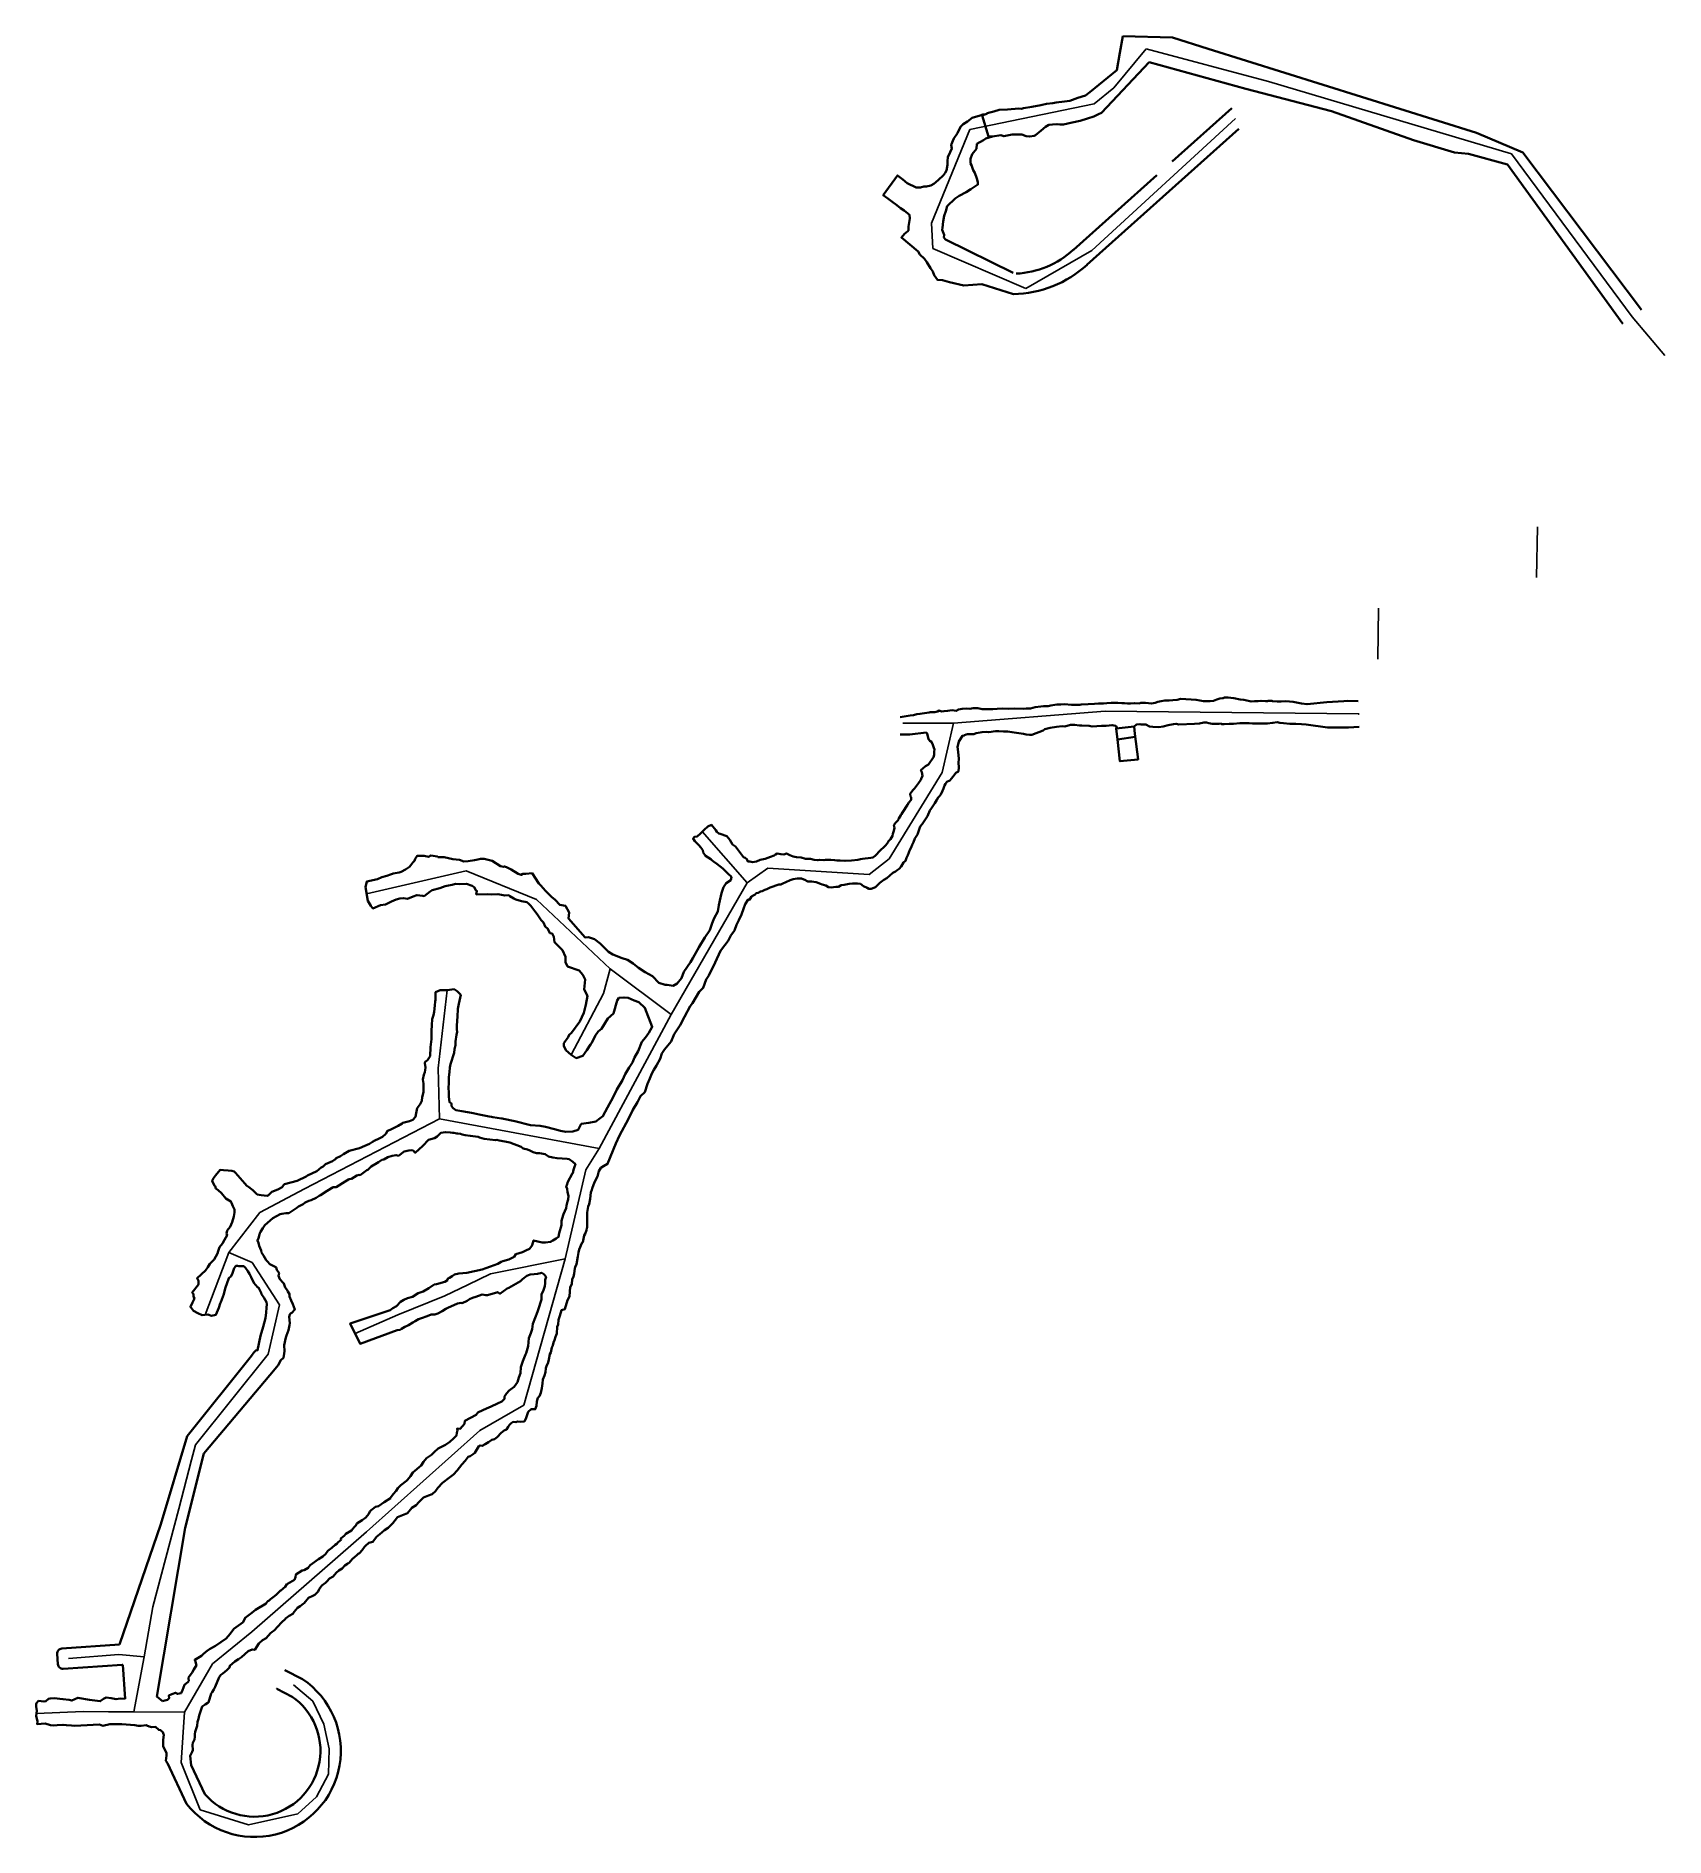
# Model space of a CAD drawing. Extents: x 473608 to 473929, y 4521026 to 4521381.
import ezdxf

# ---------------------------------------------------------------- set-up
doc = ezdxf.new("R2010")
doc.units = 0
doc.layers.add('GBR OFF SİDEWALLS', color=1, linetype='Continuous', lineweight=40)
doc.layers.add('GEOFENCE', color=3, linetype='Continuous')
doc.layers.add('INIT_COORD', color=3, linetype='Continuous')

msp = doc.modelspace()

# ---------------------------------------------------------------- linework, layer by layer
at = {"layer": 'GBR OFF SİDEWALLS', "lineweight": 40}
for p, q in [((473821.85, 4521380.88), (473821.28, 4521377.53)), ((473827.08, 4521375.74), (473817.66, 4521365.75)), ((473821.28, 4521377.53), (473820.7, 4521374.17)), ((473820.7, 4521374.17), (473815.35, 4521369.8)), ((473831.6, 4521356.13), (473843.36, 4521366.64)), ((473814.8, 4521335.74), (473844.78, 4521362.55)), ((473812.13, 4521338.72), (473828.61, 4521353.45)), ((473790.55, 4521331.64), (473794.08, 4521331.92)), ((473794.08, 4521331.92), (473800.29, 4521329.98)), ((473631.37, 4521053.32), (473632.49, 4521052.37)), ((473633.45, 4521040.17), (473637.2, 4521032.16))]:
    msp.add_line(p, q, dxfattribs=at)
for points in [[(473924.16, 4521326.86), (473900.78, 4521357.89), (473891.67, 4521361.75), (473838.72, 4521378.37), (473831.66, 4521380.59), (473821.85, 4521380.88)], [(473920.53, 4521324.08), (473897.73, 4521355.5), (473890.03, 4521357.66), (473887.33, 4521357.93), (473879.23, 4521360.36), (473863.02, 4521366.02), (473846.13, 4521370.48), (473827.08, 4521375.74)], [(473815.35, 4521369.8), (473814.53, 4521369.13), (473813.01, 4521368.71), (473811.43, 4521368.12), (473810.35, 4521367.93), (473808.75, 4521367.75), (473808.05, 4521367.63)], [(473790.55, 4521331.64), (473787.67, 4521332.33), (473786.29, 4521332.74), (473785.31, 4521332.8), (473784.65, 4521333.68), (473784.38, 4521334.4), (473783.93, 4521335.08), (473783.25, 4521336.24), (473782.74, 4521336.93), (473781.86, 4521337.75), (473781.52, 4521338.38), (473778.2, 4521341.15), (473778.79, 4521341.83), (473779.46, 4521342.41), (473779.61, 4521342.55), (473779.63, 4521343.31), (473779.84, 4521344.88), (473779.83, 4521345.6), (473779.48, 4521345.88), (473778.74, 4521346.46), (473778.02, 4521346.91), (473777.33, 4521347.51), (473776.31, 4521348.2), (473775.52, 4521348.82), (473774.61, 4521349.48), (473777.44, 4521353.38), (473778.48, 4521352.55), (473779.37, 4521351.83), (473781.14, 4521350.98), (473781.98, 4521350.98), (473782.64, 4521351.16), (473783.15, 4521351.21), (473784.02, 4521351.39), (473784.57, 4521351.73), (473785.43, 4521352.45), (473786.49, 4521353.43), (473786.69, 4521353.66), (473786.85, 4521353.92), (473787.08, 4521354.36), (473787.28, 4521355.45), (473787.28, 4521356.17), (473787.34, 4521356.99), (473787.81, 4521357.98), (473788.12, 4521358.72), (473787.99, 4521359.42), (473788.52, 4521360.67), (473789.28, 4521361.74), (473789.83, 4521362.95), (473790.37, 4521363.5), (473791.22, 4521364.01), (473792.14, 4521364.71), (473793.73, 4521365.23), (473794.29, 4521365.4), (473794.64, 4521365.39), (473794.28, 4521365.25), (473794.12, 4521365.19), (473795.39, 4521361.05), (473795.89, 4521361.05), (473796.15, 4521361.05)], [(473801.88, 4521366.54), (473801.38, 4521366.59), (473799.1, 4521366.38), (473797.51, 4521366.31), (473796.42, 4521365.97), (473795.13, 4521365.64), (473795.05, 4521365.55), (473794.28, 4521365.25), (473794.12, 4521365.19), (473795.39, 4521361.05), (473795.89, 4521361.05), (473796.2, 4521361.05), (473797.84, 4521361.32), (473798.44, 4521361.12), (473800.06, 4521361.42), (473801.99, 4521361.42), (473802.8, 4521361.15), (473803.53, 4521361.04), (473804.38, 4521361.18), (473804.65, 4521361.33), (473805.76, 4521362.26), (473806.62, 4521362.99), (473807.26, 4521363.33)], [(473808.05, 4521367.63), (473806.83, 4521367.48), (473805.71, 4521367.21), (473803.96, 4521366.91), (473802.3, 4521366.62), (473801.88, 4521366.54)], [(473809.47, 4521363.43), (473810.16, 4521363.43), (473811.87, 4521363.8), (473813.49, 4521364.13), (473814.9, 4521364.59), (473816.15, 4521365), (473817.1, 4521365.45), (473817.66, 4521365.75)], [(473807.26, 4521363.33), (473808, 4521363.41), (473808.89, 4521363.49), (473809.47, 4521363.43)], [(473796.15, 4521361.05), (473795.53, 4521360.88), (473794.85, 4521360.67), (473794.4, 4521360.31), (473793.09, 4521359.58), (473793, 4521358.63), (473792.16, 4521357.57), (473791.82, 4521356.67), (473791.82, 4521355.74), (473792.06, 4521355.43), (473792.38, 4521354.39), (473792.68, 4521353.91), (473793.1, 4521352.79), (473793.29, 4521352.06), (473793.28, 4521351.56), (473791.9, 4521350.67), (473790.99, 4521350.09), (473789.6, 4521349.35), (473788.78, 4521348.84), (473787.26, 4521347.3), (473786.95, 4521346.31), (473786.63, 4521345.43), (473786.46, 4521344.27), (473786.28, 4521343.07), (473786.24, 4521342.62), (473786.66, 4521341.68), (473786.57, 4521341.15), (473786.88, 4521340.74)], [(473786.88, 4521340.74), (473800.27, 4521334.18)], [(473868.29, 4521249.69), (473866.17, 4521249.71), (473865.45, 4521249.66), (473862.13, 4521249.46), (473858.21, 4521249.06), (473857.12, 4521249.18), (473855.5, 4521249.54), (473854.02, 4521249.65), (473853.13, 4521249.57), (473852.33, 4521249.61), (473851.41, 4521249.69), (473851.28, 4521249.7), (473850.55, 4521249.76), (473850.4, 4521249.68), (473850.03, 4521249.66), (473849.14, 4521249.75), (473848.57, 4521249.67), (473847.86, 4521249.64), (473847.18, 4521249.62), (473846.9, 4521249.64), (473845.76, 4521249.93), (473845.02, 4521250.02), (473843.77, 4521250.24), (473842.62, 4521250.42), (473841.92, 4521250.42), (473841.64, 4521250.26), (473841.57, 4521250.27), (473840.99, 4521250.18), (473840.45, 4521249.97), (473839.75, 4521249.72), (473839.08, 4521249.69), (473838.6, 4521249.65), (473837.79, 4521249.67), (473837.09, 4521249.79), (473836.36, 4521249.96), (473833.29, 4521250.12), (473832.57, 4521249.96), (473831.76, 4521249.89), (473831, 4521249.79), (473830.16, 4521249.78), (473829.43, 4521249.65), (473828.77, 4521249.56), (473828.27, 4521249.34), (473827.54, 4521249.21), (473826.34, 4521249.32), (473825.39, 4521249.35), (473825.17, 4521249.23), (473824.17, 4521249.3), (473823.34, 4521249.2), (473822.82, 4521249.18), (473822.15, 4521249.27), (473821.66, 4521249.28), (473820.92, 4521249.31), (473820.16, 4521249.32), (473819.55, 4521249.34), (473818.74, 4521249.3), (473818.09, 4521249.23), (473817.11, 4521249.22), (473816.32, 4521249.16), (473815.03, 4521249.04), (473813.66, 4521248.99), (473813.42, 4521248.93), (473812.59, 4521248.91), (473811.77, 4521248.92), (473810.39, 4521249.05), (473809.62, 4521248.98), (473808.83, 4521248.98), (473807.71, 4521248.82), (473807.16, 4521248.68), (473806.56, 4521248.65), (473806.24, 4521248.66), (473805.69, 4521248.6), (473804.61, 4521248.49), (473803.68, 4521248.24), (473802.87, 4521248.25), (473802.19, 4521248.12), (473800.45, 4521248.21), (473799.36, 4521248.12), (473798.2, 4521248.19), (473797.11, 4521248.17), (473796.23, 4521248.11), (473795.12, 4521248.08), (473794.12, 4521248.08), (473793.27, 4521248.29), (473792.33, 4521248.29), (473791.71, 4521248.17), (473790.97, 4521248.19), (473790.17, 4521248.15), (473789.47, 4521247.99), (473789.01, 4521247.79), (473788.21, 4521247.87), (473787.31, 4521247.73), (473786.63, 4521247.7), (473786.08, 4521247.62), (473785.62, 4521247.82), (473785.31, 4521247.61), (473784.83, 4521247.48), (473783.9, 4521247.47), (473783.65, 4521247.41), (473782.74, 4521247.29), (473781.84, 4521247.16), (473781.26, 4521247.09), (473780.59, 4521246.92), (473779.95, 4521246.86)], [(473779.95, 4521246.86), (473777.99, 4521246.53)], [(473824.12, 4521244.69), (473820.59, 4521244.25)], [(473706.71, 4521213.69), (473707.1, 4521213.32), (473707.99, 4521212.23), (473708.9, 4521211.32), (473709.19, 4521211.09), (473709.92, 4521210.48), (473710.84, 4521209.51), (473711.93, 4521209.27), (473712.7, 4521207.96), (473712.55, 4521206.79), (473715.8, 4521203.07), (473716.48, 4521203.11), (473717.68, 4521202.71), (473718.81, 4521201.86), (473720.42, 4521200.24), (473721.28, 4521199.68), (473723.1, 4521198.99), (473724.21, 4521198.67), (473725.29, 4521197.94), (473726.32, 4521197.08), (473727.67, 4521196.19), (473729.13, 4521195.39), (473730.36, 4521194.12), (473731.62, 4521193.73), (473732.01, 4521193.7), (473733.16, 4521193.53), (473733.97, 4521193.98), (473734.83, 4521195.02), (473735.29, 4521196.27), (473736.61, 4521198.19), (473737.08, 4521198.99), (473738.29, 4521201.21), (473739.46, 4521203.02), (473740.43, 4521204.52), (473740.91, 4521205.9), (473741.28, 4521206.84), (473741.98, 4521208.19), (473742.17, 4521209.43), (473742.36, 4521210.31), (473742.71, 4521211.78), (473743.13, 4521212.95), (473743.64, 4521213.75), (473744.54, 4521214.37), (473744.69, 4521215), (473744.45, 4521215.25), (473744.21, 4521215.38), (473743.48, 4521216.12), (473742.98, 4521216.64), (473741.78, 4521217.58), (473741.12, 4521218.03), (473740.84, 4521218.33), (473740.59, 4521218.52), (473739.56, 4521219.13), (473739.09, 4521219.82), (473739.03, 4521220.24), (473738.64, 4521220.8), (473738.24, 4521221.24), (473737.79, 4521221.71), (473737.46, 4521222.06), (473737.1, 4521222.57), (473737.39, 4521222.87), (473737.94, 4521223), (473738.55, 4521223.57), (473739.27, 4521224.29), (473740.03, 4521224.94), (473740.73, 4521225.24), (473741.63, 4521224.21), (473741.8, 4521223.91), (473742.18, 4521223.56), (473742.45, 4521223.48), (473743.78, 4521223.03), (473744.34, 4521222.32), (473744.91, 4521221.42), (473745.49, 4521221.01), (473747.03, 4521218.9), (473747.41, 4521218.76), (473747.72, 4521218.49), (473747.89, 4521218.05), (473748.29, 4521218.03), (473748.82, 4521217.91), (473749.63, 4521218.03), (473750.35, 4521218.37), (473751.36, 4521218.56), (473752.39, 4521218.95), (473753.1, 4521219.25), (473753.35, 4521219.39), (473753.7, 4521219.61), (473754.41, 4521219.46), (473754.99, 4521219.43), (473755.51, 4521219.59), (473756.18, 4521219.29), (473756.83, 4521219.05), (473757.48, 4521218.89), (473758.4, 4521218.84), (473759.28, 4521218.53), (473759.81, 4521218.53), (473760.27, 4521218.54), (473761.02, 4521218.39), (473761.72, 4521218.29), (473762.04, 4521218.36), (473762.88, 4521218.32), (473763.21, 4521218.37), (473763.69, 4521218.36), (473764.26, 4521218.39), (473765.01, 4521218.32), (473765.46, 4521218.25), (473766.09, 4521218.26), (473767.1, 4521218.15), (473768.34, 4521218.23), (473769.61, 4521218.39), (473770.13, 4521218.5), (473770.55, 4521218.59), (473772.16, 4521218.74), (473772.58, 4521218.81), (473773.06, 4521219.14), (473774.09, 4521220.27), (473774.83, 4521220.92), (473775.05, 4521221.19), (473775.37, 4521221.58), (473775.5, 4521221.76), (473775.64, 4521222.07), (473776.06, 4521222.43), (473776.45, 4521223.08), (473776.54, 4521223.51), (473776.7, 4521224.08), (473776.83, 4521224.69), (473776.74, 4521225.2), (473777.07, 4521225.64), (473777.55, 4521226.17), (473777.58, 4521226.31), (473777.7, 4521226.51), (473778.09, 4521227.17), (473778.23, 4521227.39), (473778.42, 4521227.69), (473779.39, 4521229.21), (473779.7, 4521229.69), (473780.1, 4521230.17), (473780.15, 4521230.72), (473780.02, 4521230.89), (473779.96, 4521231.39), (473780.45, 4521232.12), (473780.79, 4521232.45), (473781.55, 4521233.51), (473782.02, 4521234.14), (473782.11, 4521234.37), (473782.39, 4521234.93), (473782.22, 4521235.65), (473782.04, 4521236.05), (473782.94, 4521236.84), (473783.56, 4521237.18), (473784.55, 4521238.61), (473784.68, 4521239.06), (473784.69, 4521239.76), (473784.76, 4521240.13), (473784.59, 4521240.48), (473784.38, 4521241.04), (473784.16, 4521241.66), (473783.81, 4521241.81), (473783.58, 4521242.15), (473783.31, 4521243.3), (473783.06, 4521243.46)], [(473777.99, 4521243.07), (473779.89, 4521243.12), (473783.06, 4521243.46)], [(473820.8, 4521242.1), (473824.32, 4521242.63)], [(473682.51, 4521168.36), (473682.7, 4521169.37), (473683.28, 4521170.15), (473683.62, 4521170.85), (473683.68, 4521171.52), (473683.96, 4521172.51), (473683.92, 4521174.27), (473683.8, 4521175.04), (473684.03, 4521175.92), (473684.19, 4521176.48), (473684.3, 4521176.84), (473684.36, 4521177.41), (473684.2, 4521178.27), (473684.27, 4521178.51), (473684.73, 4521178.87), (473685.27, 4521179.66), (473685.29, 4521181.43), (473685.54, 4521183), (473685.54, 4521183.05), (473685.54, 4521183.87), (473685.52, 4521184.58), (473685.52, 4521184.83), (473685.54, 4521184.93), (473685.57, 4521185.45), (473685.56, 4521185.74), (473685.62, 4521186.93), (473685.92, 4521187.75), (473686.03, 4521188.39), (473686.17, 4521189.65), (473686.26, 4521190.42), (473686.32, 4521190.74), (473686.28, 4521192.24), (473687.23, 4521192.65), (473688.61, 4521192.67), (473689.97, 4521192.85), (473690.61, 4521192.43), (473691.28, 4521191.73), (473690.91, 4521189.96), (473690.73, 4521188.96), (473690.62, 4521187.38), (473690.61, 4521186.7), (473690.5, 4521185.53), (473690.54, 4521184.88), (473690.57, 4521184.41), (473690.44, 4521183.83), (473690.26, 4521182.56), (473690.23, 4521181.81), (473690.03, 4521181.04), (473689.98, 4521180.29), (473689.29, 4521178.06), (473689.16, 4521177.4), (473689.06, 4521176.5), (473688.96, 4521175.49), (473688.91, 4521175.01), (473688.97, 4521174.36), (473688.87, 4521173.32), (473688.92, 4521172.54), (473688.95, 4521172.11), (473688.97, 4521171.71), (473689.05, 4521170.59), (473689.44, 4521170.3), (473689.49, 4521169.79), (473689.78, 4521169.36), (473690.3, 4521168.99), (473691.53, 4521168.79), (473692.63, 4521168.61), (473692.7, 4521168.61), (473693.77, 4521168.38), (473694.95, 4521168.12), (473695.9, 4521167.9), (473696.24, 4521167.85), (473696.92, 4521167.75), (473697.36, 4521167.68), (473697.59, 4521167.59), (473699.33, 4521167.36), (473699.45, 4521167.34), (473699.74, 4521167.27), (473701.96, 4521166.84), (473705.05, 4521166), (473706.98, 4521165.88), (473707.99, 4521165.72), (473709.8, 4521165.26), (473710.96, 4521164.93), (473712.03, 4521164.72), (473713.41, 4521164.79), (473714.48, 4521165.09), (473715.04, 4521166.26), (473716.54, 4521166.5), (473717.92, 4521166.75), (473718.81, 4521167.41), (473719.33, 4521167.82), (473720.23, 4521169.53), (473721.32, 4521171.54), (473722.06, 4521173.06), (473723.18, 4521174.89), (473723.72, 4521176.11), (473724.52, 4521177.43), (473725.15, 4521178.37), (473725.53, 4521179.34), (473726.29, 4521180.63), (473727.03, 4521182.44), (473727.73, 4521183.3), (473728.36, 4521184.25), (473729.06, 4521185.43), (473727.61, 4521189.16), (473726.43, 4521190.28), (473725.52, 4521190.62), (473724.33, 4521191.14), (473723.48, 4521191.24), (473722.49, 4521191.11), (473722.11, 4521190.6), (473721.41, 4521188.08), (473720.3, 4521187.08), (473719.05, 4521185), (473718.38, 4521184.52), (473717.78, 4521183.66), (473717.14, 4521182.28), (473716.91, 4521181.91), (473716.17, 4521180.8), (473715.4, 4521179.68), (473714.07, 4521179.27), (473713.08, 4521179.92), (473712.04, 4521180.84), (473711.63, 4521181.69), (473711.61, 4521182.19), (473712.45, 4521183.38), (473712.66, 4521183.85), (473713.15, 4521184.24), (473714.78, 4521186.46), (473715.55, 4521188.19), (473715.94, 4521189.75), (473716.28, 4521191.52), (473715.61, 4521192.78), (473715.85, 4521194.76), (473715.35, 4521195.7), (473714.65, 4521196.53), (473712.37, 4521197.34), (473711.94, 4521198.21), (473711.93, 4521199.26), (473711.37, 4521200.55), (473709.79, 4521202.11), (473709.62, 4521203.15), (473709.32, 4521203.8), (473708.86, 4521203.87), (473708.49, 4521204.75), (473707.91, 4521205.2), (473707.58, 4521206.03), (473707.12, 4521206.47), (473706.33, 4521207.65), (473705.88, 4521208.22), (473705.14, 4521209.31), (473704.63, 4521209.78), (473704.29, 4521210.01), (473703.29, 4521210.23), (473702.15, 4521210.56), (473701.78, 4521210.71), (473700.99, 4521211.2), (473700.77, 4521211.37), (473700, 4521211.36), (473699.33, 4521211.49), (473698.57, 4521211.57), (473697.4, 4521211.51), (473696.62, 4521211.56), (473694.35, 4521211.55), (473694.47, 4521212.22), (473694.25, 4521212.38), (473693.96, 4521212.96), (473693.57, 4521213.26), (473692.41, 4521213.63), (473691.12, 4521213.59), (473690.25, 4521213.61), (473689.62, 4521213.46), (473688.85, 4521213.29), (473688.19, 4521213.14), (473687.18, 4521212.8), (473685.62, 4521212.4), (473685.23, 4521212.1), (473684.04, 4521211.23), (473683.81, 4521211.26), (473682.65, 4521211.41), (473681.9, 4521211.15), (473680.79, 4521210.68), (473680.01, 4521210.81), (473679.29, 4521210.73), (473678.55, 4521210.54), (473677.6, 4521210.14), (473677.37, 4521210.04), (473676.44, 4521209.58), (473675.43, 4521209.45), (473673.98, 4521208.78), (473673.58, 4521209.31), (473672.94, 4521210.3), (473672.49, 4521212.97), (473672.75, 4521214.08), (473674.9, 4521214.57), (473675.75, 4521214.96), (473676.68, 4521215.21), (473677.41, 4521215.48), (473677.83, 4521215.58), (473677.99, 4521215.65), (473679.12, 4521215.87), (473679.51, 4521215.97), (473680.38, 4521216.45), (473681.16, 4521216.98), (473681.46, 4521217.33), (473681.85, 4521217.82), (473682.14, 4521218.2), (473682.33, 4521218.53), (473682.68, 4521219.13), (473683.46, 4521219.17), (473684.09, 4521219.13), (473684.91, 4521218.97), (473685.38, 4521219.23), (473686.67, 4521219.04), (473686.8, 4521218.92), (473687.55, 4521218.88), (473687.99, 4521218.92), (473688.89, 4521218.7), (473689.73, 4521218.48), (473691.01, 4521218.34), (473691.92, 4521218.03), (473692.77, 4521218.11), (473694.01, 4521218.33), (473694.64, 4521218.46), (473695.17, 4521218.54), (473695.9, 4521218.54), (473696.7, 4521218.35), (473697.2, 4521218.22), (473697.49, 4521218.14), (473699.16, 4521217.12), (473699.69, 4521217), (473699.91, 4521217.05), (473700.28, 4521216.91), (473701.08, 4521216.5), (473701.2, 4521216.47), (473702.61, 4521215.63), (473703.22, 4521215.38), (473703.53, 4521215.59), (473704.14, 4521215.62), (473705.35, 4521215.73), (473706.71, 4521213.69), (473705.35, 4521215.73), (473704.14, 4521215.62), (473703.53, 4521215.59)], [(473649.99, 4521120.5), (473637.33, 4521104.66), (473632.12, 4521087.33), (473623.98, 4521063.56)], [(473654.68, 4521117.95), (473640.63, 4521101.24), (473636.91, 4521086.58), (473631.37, 4521053.32)], [(473680.77, 4521096.04), (473680.59, 4521095.88), (473679.46, 4521095.03), (473678.85, 4521094.44), (473678.58, 4521093.89), (473677.95, 4521093.2), (473677.44, 4521092.48), (473677.44, 4521092.47), (473676.21, 4521091.65), (473675.07, 4521090.84), (473674.45, 4521090.74), (473673.62, 4521090.1), (473673.36, 4521089.79), (473673.15, 4521089.34), (473672.58, 4521088.66), (473671.84, 4521088.11), (473670.82, 4521087.42), (473670.62, 4521087.08), (473670.28, 4521086.75), (473669.72, 4521086.06), (473668.6, 4521085.38), (473668.55, 4521085.33), (473668.35, 4521085.07), (473667.61, 4521084.48), (473667.67, 4521084.24)], [(473671.03, 4521081.47), (473671.31, 4521081.58), (473671.83, 4521082.17), (473672.29, 4521082.81), (473672.52, 4521083.04), (473673.14, 4521083.61), (473673.92, 4521083.84), (473674.66, 4521084.83), (473675.3, 4521085.36), (473676.27, 4521086.1), (473677, 4521086.58), (473677.57, 4521087.2), (473677.88, 4521087.53), (473678.83, 4521088.67), (473680.81, 4521089.5), (473680.81, 4521089.5), (473680.81, 4521089.5)], [(473667.67, 4521084.24), (473667.67, 4521084.24), (473667.12, 4521083.73), (473666.86, 4521083.46), (473666.5, 4521083.21), (473665.87, 4521082.66), (473665.06, 4521082.06), (473664.59, 4521081.42), (473664.21, 4521081.04), (473664.06, 4521080.91), (473663.24, 4521080.39), (473661.6, 4521079.21), (473661.17, 4521078.68), (473660.38, 4521078.22), (473659.99, 4521078.19), (473658.77, 4521077.4), (473658.71, 4521076.88), (473658.48, 4521076.32), (473657.14, 4521075.51), (473657, 4521075.48), (473656.64, 4521074.98), (473655.79, 4521074.26), (473655.79, 4521074.25), (473655.69, 4521074.16), (473654.96, 4521073.43), (473654.58, 4521073.09), (473654.01, 4521072.69), (473653.75, 4521072.5), (473653.52, 4521072.28), (473653.26, 4521072.12), (473652.92, 4521071.71), (473652.89, 4521071.68), (473650.82, 4521070.41), (473650.1, 4521069.84), (473648.76, 4521068.86), (473648.35, 4521068), (473646.51, 4521066.66), (473645.79, 4521065.67), (473645.04, 4521064.77), (473642.93, 4521063.31), (473641.73, 4521062.63), (473641.28, 4521062.35), (473641, 4521062.13), (473640.47, 4521061.68), (473640.16, 4521061.34), (473638.83, 4521060.58), (473638.98, 4521060.2), (473639.09, 4521059.66), (473639.15, 4521059.47), (473638.62, 4521058.67), (473638.33, 4521058.05), (473637.59, 4521057.04), (473637.62, 4521056.95), (473637.58, 4521056.85), (473637.64, 4521056.41), (473637.51, 4521056.24), (473636.79, 4521055.64), (473636.42, 4521054.55), (473636.11, 4521054), (473635.45, 4521053.82), (473635.03, 4521054.05), (473634.3, 4521053.81), (473633.74, 4521053.54), (473633.76, 4521052.97), (473633.45, 4521052.68), (473632.89, 4521052.53), (473632.49, 4521052.37)], [(473638.11, 4521039.79), (473637.94, 4521041.59), (473638.33, 4521042.43), (473638.44, 4521042.72), (473638.38, 4521043.77), (473638.46, 4521044.17), (473638.62, 4521044.58), (473638.8, 4521044.85), (473638.87, 4521045.33), (473638.81, 4521045.9), (473638.91, 4521046.37), (473639.29, 4521047.54), (473639.36, 4521048.3), (473639.59, 4521048.94), (473639.68, 4521049.6), (473640.31, 4521051.36), (473640.88, 4521051.75), (473641.41, 4521052.04), (473641.44, 4521052.11), (473641.51, 4521052.15), (473642.07, 4521053.88), (473642.24, 4521054.19), (473642.24, 4521054.19), (473642.57, 4521054.71), (473642.82, 4521055.21), (473643.64, 4521057.14), (473643.99, 4521057.6), (473644.36, 4521057.88), (473645.17, 4521058.49), (473645.67, 4521059.02), (473645.73, 4521059.38), (473646.73, 4521060.24), (473647.46, 4521060.68), (473648.03, 4521061.05), (473649.35, 4521062.27), (473650.15, 4521062.62), (473650.67, 4521062.5), (473651.49, 4521063.74), (473652.2, 4521064.4), (473652.89, 4521064.85), (473653.77, 4521065.81), (473654.11, 4521066.08), (473654.51, 4521066.34), (473655.9, 4521067.94), (473656.71, 4521068.67), (473656.74, 4521068.69), (473657.42, 4521069.24), (473658.17, 4521069.64), (473658.44, 4521070.01), (473659.09, 4521070.78), (473659.62, 4521071.15), (473660.18, 4521071.59), (473660.4, 4521071.72), (473661.27, 4521072.77), (473662.09, 4521073.2), (473662.51, 4521073.38), (473663.16, 4521074.05), (473663.37, 4521074.5), (473663.92, 4521075.19), (473664.58, 4521075.74), (473664.85, 4521075.97), (473665.41, 4521076.57), (473666.14, 4521076.98), (473666.74, 4521077.68), (473667.26, 4521078.16), (473667.89, 4521078.55), (473668.44, 4521079.13), (473668.98, 4521079.52), (473669.16, 4521079.66), (473669.2, 4521079.62), (473669.95, 4521080.48), (473670.36, 4521080.8), (473670.8, 4521081.17), (473671.03, 4521081.47)], [(473624.64, 4521059.59), (473625.09, 4521052.87)], [(473610.34, 4521047.66), (473609.34, 4521047.99), (473607.73, 4521047.88), (473607.79, 4521048.37), (473607.51, 4521049.49), (473607.67, 4521050.46), (473607.54, 4521051.34), (473607.57, 4521051.96), (473608.02, 4521052.45), (473609.08, 4521052.3), (473609.46, 4521052.39), (473609.96, 4521052.86), (473610.29, 4521052.9), (473611.12, 4521052.96)], [(473625.09, 4521052.87), (473624.14, 4521052.9), (473623.34, 4521052.8), (473622.32, 4521053.01), (473621.34, 4521053.15), (473620.84, 4521052.83), (473620.18, 4521052.39), (473618.05, 4521052.68), (473615.78, 4521053.08), (473614.56, 4521052.51), (473614.02, 4521052.67), (473612.81, 4521052.8), (473611.12, 4521052.96)], [(473610.34, 4521047.66), (473610.95, 4521047.62), (473611.67, 4521047.67), (473612.83, 4521047.76), (473613.5, 4521047.66), (473614.49, 4521047.6), (473615.16, 4521047.54), (473616.33, 4521047.59), (473620.06, 4521047.77), (473620.72, 4521047.56), (473622.05, 4521047.84), (473622.74, 4521047.89), (473623.1, 4521047.83), (473623.78, 4521047.84), (473624.47, 4521047.85), (473626.17, 4521047.71), (473627.02, 4521047.68), (473627.67, 4521047.52), (473628.23, 4521047.52), (473629.24, 4521047.64), (473629.34, 4521047.58), (473629.83, 4521047.39), (473630.38, 4521047.3), (473631.09, 4521047.31), (473631.76, 4521046.77), (473632.04, 4521046.7), (473632.5, 4521046.31), (473632.65, 4521045.9), (473632.71, 4521045.78), (473632.59, 4521044.74), (473632.61, 4521043.95), (473632.61, 4521043.55), (473632.93, 4521042.77), (473633.27, 4521042.2), (473633.27, 4521041.65), (473633.12, 4521040.65), (473633.45, 4521040.17)], [(473638.11, 4521039.79), (473640.82, 4521034.06)]]:
    msp.add_lwpolyline(points, dxfattribs=at)
for points in [[(473868.47, 4521244.63), (473866.42, 4521244.45), (473862.22, 4521244.5), (473858.01, 4521245.05), (473857.13, 4521245.12), (473856, 4521245.19), (473854.82, 4521245.22), (473853.59, 4521245.3), (473852.82, 4521245.41), (473852.34, 4521245.51), (473851.48, 4521245.38), (473851.4, 4521245.37), (473850.43, 4521245.27), (473849.39, 4521245.27), (473848.45, 4521245.28), (473847.44, 4521245.27), (473846.83, 4521245.3), (473845.92, 4521245.32), (473844.94, 4521245.34), (473843.68, 4521245.22), (473842.88, 4521245.2), (473841.85, 4521245.16), (473841.35, 4521245.12), (473841.32, 4521245.24), (473840.85, 4521245.2), (473840.21, 4521245.17), (473839.48, 4521245.2), (473838.85, 4521245.3), (473838.35, 4521245.46), (473837.86, 4521245.48), (473837.01, 4521245.29), (473836.03, 4521245.21), (473832.9, 4521245.03), (473832.39, 4521245.2), (473831.87, 4521245.14), (473830.79, 4521244.92), (473829.81, 4521244.67), (473829, 4521244.56), (473827.81, 4521244.63), (473827.16, 4521244.68), (473826.39, 4521245.05), (473825.49, 4521245.05), (473825.24, 4521245.11), (473824.58, 4521245.09), (473824.12, 4521244.69), (473824.24, 4521243.21), (473824.89, 4521238.17), (473821.32, 4521237.8), (473820.8, 4521242.1), (473820.59, 4521244.25), (473820.67, 4521244.61), (473820.4, 4521244.8), (473819.77, 4521244.96), (473818.59, 4521244.8), (473817.67, 4521244.77), (473815.82, 4521244.66), (473815.23, 4521244.79), (473813.8, 4521244.87), (473813.33, 4521244.88), (473812.36, 4521245), (473811.53, 4521245.02), (473810.45, 4521244.67), (473809.89, 4521244.7), (473808.82, 4521244.58), (473807.52, 4521244.39), (473806.47, 4521244.17), (473806.14, 4521243.87), (473803.93, 4521243.02), (473803.5, 4521243.01), (473802.83, 4521243.12), (473802.31, 4521243.22), (473801.37, 4521243.33), (473800.43, 4521243.49), (473799.99, 4521243.56), (473799.2, 4521243.65), (473798.35, 4521243.69), (473797.39, 4521243.77), (473796.78, 4521243.77), (473795.44, 4521243.53), (473795.03, 4521243.59), (473794.11, 4521243.56), (473792.98, 4521243.35), (473792.47, 4521243.15), (473792.01, 4521243.16), (473791.73, 4521243.15), (473791.25, 4521243.14), (473790.95, 4521243.12), (473790.67, 4521242.99), (473790.59, 4521242.92), (473790.23, 4521242.83), (473789.53, 4521241.72), (473789.37, 4521241.1), (473789.29, 4521240.64), (473789.41, 4521239.7), (473789.54, 4521238.27), (473789.47, 4521237.47), (473789.56, 4521236.63), (473789.46, 4521235.82), (473788.97, 4521235.53), (473788.58, 4521235.04), (473788.1, 4521234.43), (473787.75, 4521234.04), (473787.19, 4521233.75), (473786.92, 4521233.37), (473786.68, 4521233.02), (473786.48, 4521232.44), (473786.32, 4521231.98), (473785.95, 4521231.28), (473785.67, 4521230.84), (473785.45, 4521230.65), (473785.18, 4521230.21), (473784.78, 4521229.56), (473784.43, 4521228.95), (473784.15, 4521228.54), (473783.78, 4521228.08), (473783.33, 4521227.01), (473782.31, 4521225.41), (473781.93, 4521224.91), (473781.64, 4521224.12), (473781.35, 4521223.39), (473780.88, 4521222.55), (473780.59, 4521221.82), (473780.35, 4521221.33), (473780.12, 4521220.8), (473779.87, 4521220.33), (473779.47, 4521219.27), (473779.21, 4521218.74), (473779.03, 4521218.19), (473778.62, 4521217.84), (473778.16, 4521217.04), (473777.74, 4521216.6), (473777.34, 4521216.34), (473777.05, 4521216.09), (473776.54, 4521215.81), (473775.95, 4521215.25), (473775.32, 4521214.78), (473774.71, 4521214.4), (473773.95, 4521213.83), (473773.12, 4521212.95), (473772.25, 4521212.66), (473771.8, 4521212.64), (473771.46, 4521212.85), (473770.7, 4521213.2), (473770.11, 4521213.66), (473769.57, 4521213.68), (473769.02, 4521213.72), (473768.56, 4521213.72), (473767.9, 4521213.61), (473766.89, 4521213.42), (473766.3, 4521213.36), (473765.82, 4521213.06), (473765.28, 4521213.01), (473764.35, 4521212.91), (473763.81, 4521212.95), (473763.3, 4521213.27), (473762.56, 4521213.49), (473762.23, 4521213.64), (473761.41, 4521213.93), (473760.5, 4521214.12), (473759.76, 4521214.1), (473759.51, 4521214.21), (473759.28, 4521214.35), (473758.51, 4521214.71), (473758.23, 4521214.66), (473757.67, 4521214.7), (473756.83, 4521214.52), (473756.26, 4521214.38), (473755.38, 4521213.96), (473754.82, 4521213.71), (473754.4, 4521213.52), (473754.03, 4521213.47), (473752.34, 4521212.9), (473751.65, 4521212.6), (473751.24, 4521212.42), (473750.77, 4521212.2), (473750.41, 4521212.12), (473749.98, 4521211.84), (473749.56, 4521211.78), (473749.36, 4521211.54), (473749.26, 4521211.48), (473748.66, 4521211.13), (473748.24, 4521210.47), (473748, 4521210.54), (473747.41, 4521209.59), (473747.06, 4521208.69), (473746.65, 4521207.58), (473746.11, 4521206.47), (473745.68, 4521205.54), (473745.26, 4521204.42), (473744.58, 4521203.47), (473744.01, 4521202.39), (473743.36, 4521201.54), (473742.52, 4521200.42), (473741.5, 4521198.1), (473740.25, 4521195.53), (473739.68, 4521194.76), (473739.13, 4521193.12), (473738.29, 4521192.33), (473736.97, 4521190.09), (473736.54, 4521189.48), (473735.41, 4521187.4), (473734.54, 4521185.75), (473733.39, 4521183.95), (473732.8, 4521182.55), (473731.47, 4521180.97), (473730.92, 4521180.16), (473730.62, 4521179.11), (473729.91, 4521177.8), (473729.34, 4521176.93), (473729, 4521176.21), (473728.56, 4521175.2), (473728.11, 4521174.15), (473727.57, 4521172.51), (473726.73, 4521171.77), (473726.13, 4521170.58), (473725.21, 4521169.06), (473724.37, 4521167.28), (473722.59, 4521163.99), (473721.86, 4521162.41), (473720.26, 4521158.38), (473719.46, 4521157.93), (473718.9, 4521157.58), (473718.51, 4521156.94), (473718.24, 4521155.92), (473717.93, 4521155.32), (473717.62, 4521154.58), (473717.48, 4521154.23), (473717.2, 4521153.51), (473717.12, 4521153.28), (473716.97, 4521152.74), (473716.83, 4521151.47), (473716.59, 4521150.42), (473716.41, 4521149.97), (473716.38, 4521149.57), (473716.24, 4521148.78), (473716.21, 4521147.84), (473716.22, 4521145.85), (473716.16, 4521145.72), (473716.06, 4521145.33), (473715.83, 4521144.6), (473715.6, 4521144.28), (473715.35, 4521142.96), (473715.14, 4521142.74), (473714.63, 4521141.49), (473714.53, 4521140.93), (473714.38, 4521140.12), (473714.09, 4521138.57), (473713.84, 4521137.98), (473713.77, 4521137.76), (473713.64, 4521136.74), (473713.5, 4521136.09), (473713.29, 4521135.63), (473713.17, 4521134.66), (473712.9, 4521134.07), (473712.79, 4521133.24), (473712.77, 4521132.25), (473712.37, 4521131.51), (473711.84, 4521129.73), (473711.13, 4521129.51), (473710.8, 4521128.41), (473710.56, 4521127.62), (473710.48, 4521126.72), (473710.32, 4521126.22), (473710.22, 4521124.93), (473709.99, 4521124.27), (473709.76, 4521123.59), (473709.61, 4521123.18), (473709.44, 4521122.53), (473709.23, 4521122.16), (473709.03, 4521121.21), (473708.88, 4521120.88), (473708.66, 4521119.78), (473708.53, 4521119.23), (473708.21, 4521118.5), (473708.1, 4521118.06), (473708, 4521117.31), (473707.78, 4521116.64), (473707.5, 4521115.87), (473707.43, 4521115.08), (473707.27, 4521114.11), (473707.11, 4521113.24), (473706.81, 4521112.54), (473706.52, 4521112.24), (473706.28, 4521111.5), (473706.2, 4521110.68), (473705.97, 4521109.98), (473705.21, 4521110.01), (473704.61, 4521109.48), (473704.21, 4521108.3), (473703.84, 4521107.57), (473703.15, 4521107.5), (473702.48, 4521107.59), (473702.13, 4521107.44), (473701.61, 4521107.48), (473701.22, 4521107.26), (473700.93, 4521106.91), (473700.64, 4521106.51), (473700.32, 4521106.02), (473700.33, 4521106), (473699.88, 4521105.8), (473699.23, 4521105.36), (473698.44, 4521104.49), (473697.92, 4521104.06), (473697.43, 4521103.97), (473696.77, 4521103.52), (473696.09, 4521103.1), (473695.51, 4521102.78), (473695.15, 4521102.81), (473694.87, 4521102.68), (473694.05, 4521101.38), (473693.72, 4521101.15), (473693.13, 4521100.7), (473692.77, 4521100.59), (473692.17, 4521099.79), (473691.49, 4521099.08), (473690.59, 4521097.93), (473689.84, 4521097.14), (473689.1, 4521096.5), (473687.71, 4521095.45), (473686.8, 4521094.5), (473686.76, 4521094.5), (473686.32, 4521093.8), (473685.68, 4521093.23), (473684.92, 4521092.98), (473683.97, 4521092.57), (473683.53, 4521092.21), (473683, 4521091.63), (473682.48, 4521091.08), (473681.66, 4521090.51), (473680.81, 4521089.5), (473681.66, 4521090.51), (473682.48, 4521091.08), (473683, 4521091.63), (473683.53, 4521092.21), (473683.97, 4521092.57), (473684.92, 4521092.98), (473685.68, 4521093.23), (473686.32, 4521093.8), (473686.76, 4521094.5), (473686.8, 4521094.5), (473687.71, 4521095.45), (473689.1, 4521096.5), (473689.84, 4521097.14), (473690.59, 4521097.93), (473691.49, 4521099.08), (473692.17, 4521099.79), (473692.77, 4521100.59), (473693.13, 4521100.7), (473693.72, 4521101.15), (473694.05, 4521101.38), (473694.87, 4521102.68), (473695.15, 4521102.81), (473695.51, 4521102.78), (473696.09, 4521103.1), (473696.77, 4521103.52), (473697.43, 4521103.97), (473697.92, 4521104.06), (473698.44, 4521104.49), (473699.23, 4521105.36), (473699.88, 4521105.8), (473700.33, 4521106), (473700.32, 4521106.02), (473700.64, 4521106.51), (473700.93, 4521106.91), (473701.22, 4521107.26), (473701.61, 4521107.48), (473702.13, 4521107.44), (473702.48, 4521107.59), (473703.15, 4521107.5), (473703.84, 4521107.57), (473704.21, 4521108.3), (473704.61, 4521109.48), (473705.21, 4521110.01), (473705.97, 4521109.98), (473706.2, 4521110.68), (473706.28, 4521111.5), (473706.52, 4521112.24), (473706.81, 4521112.54), (473707.11, 4521113.24), (473707.27, 4521114.11), (473707.43, 4521115.08), (473707.5, 4521115.87), (473707.78, 4521116.64), (473708, 4521117.31), (473708.1, 4521118.06), (473708.21, 4521118.5), (473708.53, 4521119.23), (473708.66, 4521119.78), (473708.88, 4521120.88), (473709.03, 4521121.21), (473709.23, 4521122.16), (473709.44, 4521122.53), (473709.61, 4521123.18), (473709.76, 4521123.59), (473709.99, 4521124.27), (473710.22, 4521124.93), (473710.32, 4521126.22), (473710.48, 4521126.72), (473710.56, 4521127.62), (473710.8, 4521128.41), (473711.13, 4521129.51), (473711.84, 4521129.73), (473712.37, 4521131.51), (473712.77, 4521132.25), (473712.79, 4521133.24), (473712.9, 4521134.07), (473713.17, 4521134.66), (473713.29, 4521135.63), (473713.5, 4521136.09), (473713.64, 4521136.74), (473713.77, 4521137.76), (473713.84, 4521137.98), (473714.09, 4521138.57), (473714.38, 4521140.12), (473714.53, 4521140.93), (473714.63, 4521141.49), (473715.14, 4521142.74), (473715.35, 4521142.96), (473715.6, 4521144.28), (473715.83, 4521144.6), (473716.06, 4521145.33), (473716.16, 4521145.72), (473716.22, 4521145.85), (473716.21, 4521147.84), (473716.24, 4521148.78), (473716.38, 4521149.57), (473716.41, 4521149.97), (473716.59, 4521150.42), (473716.83, 4521151.47), (473716.97, 4521152.74), (473717.12, 4521153.28), (473717.2, 4521153.51), (473717.48, 4521154.23), (473717.62, 4521154.58), (473717.93, 4521155.32), (473718.24, 4521155.92), (473718.51, 4521156.94), (473718.9, 4521157.58), (473719.46, 4521157.93), (473720.26, 4521158.38), (473721.86, 4521162.41), (473722.59, 4521163.99), (473724.37, 4521167.28), (473725.21, 4521169.06), (473726.13, 4521170.58), (473726.73, 4521171.77), (473727.57, 4521172.51), (473728.11, 4521174.15), (473728.56, 4521175.2), (473729, 4521176.21), (473729.34, 4521176.93), (473729.91, 4521177.8), (473730.62, 4521179.11), (473730.92, 4521180.16), (473731.47, 4521180.97), (473732.8, 4521182.55), (473733.39, 4521183.95), (473734.54, 4521185.75), (473735.41, 4521187.4), (473736.54, 4521189.48), (473736.97, 4521190.09), (473738.29, 4521192.33), (473739.13, 4521193.12), (473739.68, 4521194.76), (473740.25, 4521195.53), (473741.5, 4521198.1), (473742.52, 4521200.42), (473743.36, 4521201.54), (473744.01, 4521202.39), (473744.58, 4521203.47), (473745.26, 4521204.42), (473745.68, 4521205.54), (473746.11, 4521206.47), (473746.65, 4521207.58), (473747.06, 4521208.69), (473747.41, 4521209.59), (473748, 4521210.54), (473748.24, 4521210.47), (473748.66, 4521211.13), (473749.26, 4521211.48), (473749.36, 4521211.54), (473749.56, 4521211.78), (473749.98, 4521211.84), (473750.41, 4521212.12), (473750.77, 4521212.2), (473751.24, 4521212.42), (473751.65, 4521212.6), (473752.34, 4521212.9), (473754.03, 4521213.47), (473754.4, 4521213.52), (473754.82, 4521213.71), (473755.38, 4521213.96), (473756.26, 4521214.38), (473756.83, 4521214.52), (473757.67, 4521214.7), (473758.23, 4521214.66), (473758.51, 4521214.71), (473759.28, 4521214.35), (473759.51, 4521214.21), (473759.76, 4521214.1), (473760.5, 4521214.12), (473761.41, 4521213.93), (473762.23, 4521213.64), (473762.56, 4521213.49), (473763.3, 4521213.27), (473763.81, 4521212.95), (473764.35, 4521212.91), (473765.28, 4521213.01), (473765.82, 4521213.06), (473766.3, 4521213.36), (473766.89, 4521213.42), (473767.9, 4521213.61), (473768.56, 4521213.72), (473769.02, 4521213.72), (473769.57, 4521213.68), (473770.11, 4521213.66), (473770.7, 4521213.2), (473771.46, 4521212.85), (473771.8, 4521212.64), (473772.25, 4521212.66), (473773.12, 4521212.95), (473773.95, 4521213.83), (473774.71, 4521214.4), (473775.32, 4521214.78), (473775.95, 4521215.25), (473776.54, 4521215.81), (473777.05, 4521216.09), (473777.34, 4521216.34), (473777.74, 4521216.6), (473778.16, 4521217.04), (473778.62, 4521217.84), (473779.03, 4521218.19), (473779.21, 4521218.74), (473779.47, 4521219.27), (473779.87, 4521220.33), (473780.12, 4521220.8), (473780.35, 4521221.33), (473780.59, 4521221.82), (473780.88, 4521222.55), (473781.35, 4521223.39), (473781.64, 4521224.12), (473781.93, 4521224.91), (473782.31, 4521225.41), (473783.33, 4521227.01), (473783.78, 4521228.08), (473784.15, 4521228.54), (473784.43, 4521228.95), (473784.78, 4521229.56), (473785.18, 4521230.21), (473785.45, 4521230.65), (473785.67, 4521230.84), (473785.95, 4521231.28), (473786.32, 4521231.98), (473786.48, 4521232.44), (473786.68, 4521233.02), (473786.92, 4521233.37), (473787.19, 4521233.75), (473787.75, 4521234.04), (473788.1, 4521234.43), (473788.58, 4521235.04), (473788.97, 4521235.53), (473789.46, 4521235.82), (473789.56, 4521236.63), (473789.47, 4521237.47), (473789.54, 4521238.27), (473789.41, 4521239.7), (473789.29, 4521240.64), (473789.37, 4521241.1), (473789.53, 4521241.72), (473790.23, 4521242.83), (473790.59, 4521242.92), (473790.67, 4521242.99), (473790.95, 4521243.12), (473791.25, 4521243.14), (473791.73, 4521243.15), (473792.01, 4521243.16), (473792.47, 4521243.15), (473792.98, 4521243.35), (473794.11, 4521243.56), (473795.03, 4521243.59), (473795.44, 4521243.53), (473796.78, 4521243.77), (473797.39, 4521243.77), (473798.35, 4521243.69), (473799.2, 4521243.65), (473799.99, 4521243.56), (473800.43, 4521243.49), (473801.37, 4521243.33), (473802.31, 4521243.22), (473802.83, 4521243.12), (473803.5, 4521243.01), (473803.93, 4521243.02), (473806.14, 4521243.87), (473806.47, 4521244.17), (473807.52, 4521244.39), (473808.82, 4521244.58), (473809.89, 4521244.7), (473810.45, 4521244.67), (473811.53, 4521245.02), (473812.36, 4521245), (473813.33, 4521244.88), (473813.8, 4521244.87), (473815.23, 4521244.79), (473815.82, 4521244.66), (473817.67, 4521244.77), (473818.59, 4521244.8), (473819.77, 4521244.96), (473820.4, 4521244.8), (473820.67, 4521244.61), (473820.59, 4521244.25), (473820.8, 4521242.1), (473821.32, 4521237.8), (473824.89, 4521238.17), (473824.24, 4521243.21), (473824.12, 4521244.69), (473824.58, 4521245.09), (473825.24, 4521245.11), (473825.49, 4521245.05), (473826.39, 4521245.05), (473827.16, 4521244.68), (473827.81, 4521244.63), (473829, 4521244.56), (473829.81, 4521244.67), (473830.79, 4521244.92), (473831.87, 4521245.14), (473832.39, 4521245.2), (473832.9, 4521245.03), (473836.03, 4521245.21), (473837.01, 4521245.29), (473837.86, 4521245.48), (473838.35, 4521245.46), (473838.85, 4521245.3), (473839.48, 4521245.2), (473840.21, 4521245.17), (473840.85, 4521245.2), (473841.32, 4521245.24), (473841.35, 4521245.12), (473841.85, 4521245.16), (473842.88, 4521245.2), (473843.68, 4521245.22), (473844.94, 4521245.34), (473845.92, 4521245.32), (473846.83, 4521245.3), (473847.44, 4521245.27), (473848.45, 4521245.28), (473849.39, 4521245.27), (473850.43, 4521245.27), (473851.4, 4521245.37), (473851.48, 4521245.38), (473852.34, 4521245.51), (473852.82, 4521245.41), (473853.59, 4521245.3), (473854.82, 4521245.22), (473856, 4521245.19), (473857.13, 4521245.12), (473858.01, 4521245.05), (473862.22, 4521244.5), (473866.42, 4521244.45)], [(473677.44, 4521092.47), (473677.44, 4521092.48), (473677.95, 4521093.2), (473678.58, 4521093.89), (473678.85, 4521094.44), (473679.46, 4521095.03), (473680.59, 4521095.88), (473680.77, 4521096.04), (473681.36, 4521096.77), (473681.82, 4521097.49), (473682.65, 4521098.17), (473682.69, 4521098.21), (473683.46, 4521098.87), (473683.93, 4521099.62), (473684.55, 4521100.35), (473685.54, 4521101), (473685.61, 4521101.05), (473686.13, 4521101.56), (473686.84, 4521102.26), (473688.26, 4521102.98), (473689.13, 4521103.57), (473689.88, 4521104.19), (473690.44, 4521104.79), (473690.51, 4521105.35), (473690.65, 4521105.88), (473690.57, 4521106.18), (473691.18, 4521106.15), (473692.06, 4521107.13), (473692.12, 4521107.72), (473694.32, 4521108.89), (473694.64, 4521109.35), (473695.66, 4521109.78), (473696.37, 4521110.15), (473697.26, 4521110.5), (473698.51, 4521111.1), (473699.41, 4521111.5), (473699.92, 4521112.05), (473699.95, 4521112.52), (473700.29, 4521113.09), (473700.84, 4521113.65), (473701.07, 4521113.9), (473701.84, 4521114.43), (473702.48, 4521115.32), (473702.77, 4521116.22), (473703.07, 4521117.07), (473703.12, 4521118.26), (473703.56, 4521119.47), (473704.03, 4521120.78), (473704.19, 4521121.06), (473704.58, 4521122.42), (473704.7, 4521123.99), (473705.11, 4521125.01), (473705.36, 4521125.75), (473705.48, 4521126.86), (473706.41, 4521129.18), (473706.56, 4521129.57), (473707.22, 4521131.62), (473707.23, 4521132.68), (473707.52, 4521133.25), (473707.89, 4521134.26), (473707.93, 4521134.88), (473707.97, 4521135.48), (473708.12, 4521136.09), (473707.68, 4521136.61), (473707.26, 4521136.91), (473706.43, 4521136.7), (473705.79, 4521136.63), (473705, 4521136.59), (473704.3, 4521136.29), (473703.45, 4521135.64), (473703.05, 4521135.28), (473700.78, 4521133.94), (473700.43, 4521133.78), (473699, 4521132.78), (473698.57, 4521133.09), (473696.57, 4521132.52), (473696.24, 4521132.47), (473695.49, 4521132.59), (473694.27, 4521132.18), (473693.6, 4521131.99), (473692.99, 4521131.73), (473692.57, 4521131.38), (473691.58, 4521130.92), (473691.35, 4521130.97), (473690.63, 4521130.83), (473689.33, 4521130.28), (473688.86, 4521130.03), (473688.34, 4521129.79), (473687.63, 4521129.32), (473686.74, 4521128.87), (473686.17, 4521128.69), (473685.93, 4521128.65), (473685.44, 4521128.68), (473684.68, 4521128.36), (473683.56, 4521127.95), (473683.37, 4521127.88), (473682.95, 4521127.78), (473682.33, 4521127.38), (473681.83, 4521127.09), (473681, 4521126.57), (473680.7, 4521126.46), (473680.24, 4521126.23), (473679.61, 4521125.84), (473679.33, 4521125.64), (473678.75, 4521125.56), (473678.75, 4521125.56), (473671.44, 4521122.9), (473669.49, 4521126.9), (473677.37, 4521129.51), (473677.37, 4521129.51), (473677.91, 4521129.89), (473678.59, 4521130.35), (473679.38, 4521131.14), (473680.04, 4521131.56), (473680.78, 4521131.9), (473681.79, 4521132.19), (473682.88, 4521132.85), (473683.89, 4521133.19), (473684.97, 4521133.85), (473686.05, 4521134.57), (473686.51, 4521134.67), (473688.12, 4521135.11), (473688.66, 4521135.45), (473688.74, 4521135.77), (473689.05, 4521135.92), (473689.57, 4521136.23), (473690.07, 4521136.57), (473690.88, 4521136.73), (473692.49, 4521136.89), (473695.49, 4521137.55), (473696.22, 4521137.79), (473697.13, 4521138.11), (473698.63, 4521138.64), (473699.28, 4521139.04), (473699.57, 4521139.18), (473700.8, 4521139.55), (473701.85, 4521140.06), (473702.16, 4521140.59), (473703.46, 4521141), (473704.13, 4521141.32), (473704.87, 4521141.62), (473705.33, 4521142.19), (473705.37, 4521142.33), (473705.67, 4521143.28), (473707.37, 4521142.89), (473707.99, 4521142.87), (473708.98, 4521142.98), (473709.43, 4521143.25), (473710.09, 4521143.69), (473710.57, 4521144.02), (473710.73, 4521144.72), (473711.16, 4521146.27), (473711.17, 4521146.83), (473711.16, 4521147.14), (473711.3, 4521147.6), (473711.55, 4521148.46), (473712.1, 4521149.62), (473712.15, 4521150.15), (473712.35, 4521150.94), (473712.46, 4521151.35), (473712.54, 4521152.08), (473712.35, 4521152.82), (473712.26, 4521153.45), (473712.05, 4521153.95), (473712.21, 4521154.2), (473712.4, 4521154.86), (473713.25, 4521156.42), (473713.37, 4521156.55), (473713.55, 4521157.18), (473713.75, 4521157.81), (473713.89, 4521158.32), (473713.41, 4521158.82), (473712.69, 4521159.3), (473712.26, 4521159.36), (473710.29, 4521159.49), (473709.43, 4521159.63), (473708.61, 4521159.87), (473707.94, 4521160.33), (473706.82, 4521160.5), (473706.21, 4521160.5), (473705.55, 4521160.67), (473704.93, 4521161.04), (473704.46, 4521161.23), (473703.62, 4521161.44), (473703.19, 4521161.78), (473700.98, 4521162.59), (473700.61, 4521162.68), (473700.01, 4521162.77), (473698.86, 4521163.02), (473698.39, 4521163.11), (473698.13, 4521163.09), (473695.92, 4521163.34), (473694.98, 4521163.61), (473694.75, 4521163.69), (473693.16, 4521163.93), (473692.18, 4521164.03), (473691.59, 4521164.19), (473691.25, 4521164.3), (473690.7, 4521164.35), (473690.52, 4521164.39), (473689.91, 4521164.53), (473689.64, 4521164.54), (473689.21, 4521164.6), (473689.64, 4521164.54), (473689.91, 4521164.53), (473690.52, 4521164.39), (473690.7, 4521164.35), (473691.25, 4521164.3), (473691.59, 4521164.19), (473692.18, 4521164.03), (473693.16, 4521163.93), (473694.75, 4521163.69), (473694.98, 4521163.61), (473695.92, 4521163.34), (473698.13, 4521163.09), (473698.39, 4521163.11), (473698.86, 4521163.02), (473700.01, 4521162.77), (473700.61, 4521162.68), (473700.98, 4521162.59), (473703.19, 4521161.78), (473703.62, 4521161.44), (473704.46, 4521161.23), (473704.93, 4521161.04), (473705.55, 4521160.67), (473706.21, 4521160.5), (473706.82, 4521160.5), (473707.94, 4521160.33), (473708.61, 4521159.87), (473709.43, 4521159.63), (473710.29, 4521159.49), (473712.26, 4521159.36), (473712.69, 4521159.3), (473713.41, 4521158.82), (473713.89, 4521158.32), (473713.75, 4521157.81), (473713.55, 4521157.18), (473713.37, 4521156.55), (473713.25, 4521156.42), (473712.4, 4521154.86), (473712.21, 4521154.2), (473712.05, 4521153.95), (473712.26, 4521153.45), (473712.35, 4521152.82), (473712.54, 4521152.08), (473712.46, 4521151.35), (473712.35, 4521150.94), (473712.15, 4521150.15), (473712.1, 4521149.62), (473711.55, 4521148.46), (473711.3, 4521147.6), (473711.16, 4521147.14), (473711.17, 4521146.83), (473711.16, 4521146.27), (473710.73, 4521144.72), (473710.57, 4521144.02), (473710.09, 4521143.69), (473709.43, 4521143.25), (473708.98, 4521142.98), (473707.99, 4521142.87), (473707.37, 4521142.89), (473705.67, 4521143.28), (473705.37, 4521142.33), (473705.33, 4521142.19), (473704.87, 4521141.62), (473704.13, 4521141.32), (473703.46, 4521141), (473702.16, 4521140.59), (473701.85, 4521140.06), (473700.8, 4521139.55), (473699.57, 4521139.18), (473699.28, 4521139.04), (473698.63, 4521138.64), (473697.13, 4521138.11), (473696.22, 4521137.79), (473695.49, 4521137.55), (473692.49, 4521136.89), (473690.88, 4521136.73), (473690.07, 4521136.57), (473689.57, 4521136.23), (473689.05, 4521135.92), (473688.74, 4521135.77), (473688.66, 4521135.45), (473688.12, 4521135.11), (473686.51, 4521134.67), (473686.05, 4521134.57), (473684.97, 4521133.85), (473683.89, 4521133.19), (473682.88, 4521132.85), (473681.79, 4521132.19), (473680.78, 4521131.9), (473680.04, 4521131.56), (473679.38, 4521131.14), (473678.59, 4521130.35), (473677.91, 4521129.89), (473677.37, 4521129.51), (473677.37, 4521129.51), (473669.49, 4521126.9), (473671.44, 4521122.9), (473678.75, 4521125.56), (473678.75, 4521125.56), (473679.33, 4521125.64), (473679.61, 4521125.84), (473680.24, 4521126.23), (473680.7, 4521126.46), (473681, 4521126.57), (473681.83, 4521127.09), (473682.33, 4521127.38), (473682.95, 4521127.78), (473683.37, 4521127.88), (473683.56, 4521127.95), (473684.68, 4521128.36), (473685.44, 4521128.68), (473685.93, 4521128.65), (473686.17, 4521128.69), (473686.74, 4521128.87), (473687.63, 4521129.32), (473688.34, 4521129.79), (473688.86, 4521130.03), (473689.33, 4521130.28), (473690.63, 4521130.83), (473691.35, 4521130.97), (473691.58, 4521130.92), (473692.57, 4521131.38), (473692.99, 4521131.73), (473693.6, 4521131.99), (473694.27, 4521132.18), (473695.49, 4521132.59), (473696.24, 4521132.47), (473696.57, 4521132.52), (473698.57, 4521133.09), (473699, 4521132.78), (473700.43, 4521133.78), (473700.78, 4521133.94), (473703.05, 4521135.28), (473703.45, 4521135.64), (473704.3, 4521136.29), (473705, 4521136.59), (473705.79, 4521136.63), (473706.43, 4521136.7), (473707.26, 4521136.91), (473707.68, 4521136.61), (473708.12, 4521136.09), (473707.97, 4521135.48), (473707.93, 4521134.88), (473707.89, 4521134.26), (473707.52, 4521133.25), (473707.23, 4521132.68), (473707.22, 4521131.62), (473706.56, 4521129.57), (473706.41, 4521129.18), (473705.48, 4521126.86), (473705.36, 4521125.75), (473705.11, 4521125.01), (473704.7, 4521123.99), (473704.58, 4521122.42), (473704.19, 4521121.06), (473704.03, 4521120.78), (473703.56, 4521119.47), (473703.12, 4521118.26), (473703.07, 4521117.07), (473702.77, 4521116.22), (473702.48, 4521115.32), (473701.84, 4521114.43), (473701.07, 4521113.9), (473700.84, 4521113.65), (473700.29, 4521113.09), (473699.95, 4521112.52), (473699.92, 4521112.05), (473699.41, 4521111.5), (473698.51, 4521111.1), (473697.26, 4521110.5), (473696.37, 4521110.15), (473695.66, 4521109.78), (473694.64, 4521109.35), (473694.32, 4521108.89), (473692.12, 4521107.72), (473692.06, 4521107.13), (473691.18, 4521106.15), (473690.57, 4521106.18), (473690.65, 4521105.88), (473690.51, 4521105.35), (473690.44, 4521104.79), (473689.88, 4521104.19), (473689.13, 4521103.57), (473688.26, 4521102.98), (473686.84, 4521102.26), (473686.13, 4521101.56), (473685.61, 4521101.05), (473685.54, 4521101), (473684.55, 4521100.35), (473683.93, 4521099.62), (473683.46, 4521098.87), (473682.69, 4521098.21), (473682.65, 4521098.17), (473681.82, 4521097.49), (473681.36, 4521096.77), (473680.77, 4521096.04), (473680.59, 4521095.88), (473679.46, 4521095.03), (473678.85, 4521094.44), (473678.58, 4521093.89), (473677.95, 4521093.2), (473677.44, 4521092.48)], [(473668.36, 4521082.88), (473668.36, 4521082.88)]]:
    msp.add_lwpolyline(points, close=True, dxfattribs=at)
at = {"layer": 'GBR OFF SİDEWALLS'}
for points in [[(473678.94, 4521165.91), (473679.72, 4521166.33), (473679.89, 4521166.51), (473681.21, 4521166.78), (473681.85, 4521167.07), (473682.38, 4521167.69), (473682.51, 4521168.36), (473682.38, 4521167.69), (473681.85, 4521167.07), (473681.21, 4521166.78), (473679.89, 4521166.51), (473679.72, 4521166.33), (473678.94, 4521165.91), (473677.37, 4521165.11), (473676.81, 4521164.91), (473676.51, 4521164.29), (473675.84, 4521163.69), (473675.09, 4521163.34), (473674.31, 4521162.98), (473673.88, 4521162.74), (473673.32, 4521162.36), (473672.39, 4521161.95), (473671.3, 4521161.5), (473669.31, 4521160.97), (473668.14, 4521160.29), (473667.56, 4521159.94), (473666.71, 4521159.49), (473666.58, 4521159.34), (473666.48, 4521159.28), (473666.02, 4521158.94), (473664.61, 4521158.31), (473664.17, 4521157.9), (473663.73, 4521157.66), (473662.91, 4521156.98), (473661.07, 4521156.09), (473660.82, 4521155.9), (473658.99, 4521155.06), (473656.5, 4521154.37), (473656.35, 4521154.21), (473656.05, 4521153.77), (473655.21, 4521153.34), (473654.03, 4521152.86), (473653.39, 4521152.22), (473653.08, 4521152.09), (473652.51, 4521152.18), (473651.92, 4521152.22), (473651.14, 4521152.36), (473650.27, 4521153.18), (473649.4, 4521153.83), (473649, 4521154.13)], [(473646.87, 4521156.59), (473646.62, 4521156.88), (473646.11, 4521157.02), (473645.39, 4521157.08), (473644.49, 4521157.17), (473643.83, 4521157.19), (473642.92, 4521156.12), (473642.52, 4521155.58), (473642.24, 4521155.06), (473642.7, 4521154.07), (473642.86, 4521153.97), (473643.01, 4521153.56), (473643.46, 4521153.17)], [(473646.87, 4521156.59), (473648.71, 4521154.49), (473649.09, 4521154.05)], [(473644.34, 4521152.26), (473644.68, 4521151.89), (473644.95, 4521151.58), (473645.96, 4521150.99), (473646.05, 4521150.71), (473646.34, 4521150.04), (473646.69, 4521149.36), (473646.69, 4521148.78), (473646.5, 4521147.99), (473646.23, 4521146.92), (473645.82, 4521145.98), (473645.19, 4521145.24), (473645.11, 4521144.65), (473645.19, 4521144.32), (473644.69, 4521143.38), (473644.27, 4521142.66), (473643.71, 4521141.98), (473643.47, 4521141.17), (473643.34, 4521140.68), (473642.64, 4521139.54), (473641.78, 4521138.67), (473641.39, 4521138.01), (473640.96, 4521137.35), (473639.28, 4521135.82), (473639.53, 4521135.33), (473639.54, 4521134.57), (473638.3, 4521133.01), (473638.58, 4521132.71), (473638.58, 4521132.16), (473638.76, 4521131.83), (473638.36, 4521131.05), (473637.96, 4521130.18), (473638.55, 4521129.42), (473639.42, 4521128.96), (473640.29, 4521128.57), (473641.41, 4521128.65), (473642.11, 4521128.42), (473643, 4521128.58), (473643.38, 4521129.53), (473643.56, 4521130), (473643.82, 4521130.87), (473643.98, 4521131.13), (473644.53, 4521132.7), (473644.81, 4521133.83), (473645.57, 4521135.87), (473645.6, 4521135.88), (473645.6, 4521135.88), (473645.92, 4521136.18), (473646.2, 4521136.63), (473646.6, 4521137.8), (473646.79, 4521138.1), (473646.92, 4521138.28)], [(473644.34, 4521152.26), (473644.09, 4521152.63), (473643.46, 4521153.17)], [(473651.78, 4521145.01), (473651.69, 4521144.7), (473651.6, 4521144.47), (473651.42, 4521143.76), (473651.17, 4521143.3), (473651.4, 4521142.79), (473651.5, 4521142.21), (473651.9, 4521141.27), (473652.01, 4521140.93), (473652.39, 4521140.3), (473652.93, 4521139.41), (473653.2, 4521139.11), (473653.63, 4521138.62)], [(473651.78, 4521145.01), (473652.27, 4521145.72), (473652.67, 4521146.27), (473654.21, 4521147.65), (473654.21, 4521147.65), (473654.21, 4521147.65), (473654.21, 4521147.65), (473654.21, 4521147.65)], [(473645.6, 4521135.88), (473645.6, 4521135.88), (473645.92, 4521136.18), (473646.2, 4521136.63), (473646.6, 4521137.8), (473646.79, 4521138.1), (473646.92, 4521138.28)], [(473649.99, 4521120.5), (473650.5, 4521121.16), (473650.85, 4521121.6), (473651.2, 4521121.63), (473651.8, 4521124.45), (473652.32, 4521126.22), (473652.75, 4521127.94), (473652.91, 4521129.05), (473652.98, 4521129.96), (473653.01, 4521130.72), (473652.98, 4521131.12), (473652.47, 4521132.04), (473652.02, 4521132.71), (473651.9, 4521132.93), (473651.44, 4521133.87), (473651.41, 4521133.97), (473651.27, 4521133.99), (473650.83, 4521134.51), (473650.46, 4521134.92), (473649.97, 4521136.03), (473649.63, 4521136.71), (473649.31, 4521137.19), (473648.83, 4521137.89), (473648.49, 4521138.19), (473648.02, 4521138.2), (473647.51, 4521138.18), (473647.25, 4521138.25), (473646.92, 4521138.28)], [(473653.63, 4521138.62), (473654.83, 4521138.01), (473654.88, 4521137.92), (473654.98, 4521137.48), (473655.45, 4521136.86), (473655.34, 4521136.33), (473655.59, 4521135.63), (473656.26, 4521134.94), (473656.42, 4521134.8), (473656.65, 4521134.01), (473657.11, 4521133.41), (473657.21, 4521133.18), (473657.53, 4521132.69), (473657.51, 4521132.22), (473657.86, 4521131.45), (473658.18, 4521130.73), (473658.57, 4521129.64), (473657.95, 4521129), (473657.69, 4521128.9), (473657.55, 4521128.7), (473657.44, 4521128.23), (473657.59, 4521126.96), (473657.49, 4521126.58), (473657.34, 4521125.59), (473656.93, 4521124.51), (473656.76, 4521124.11), (473656.44, 4521122.63), (473656.54, 4521121.46), (473656.45, 4521120.99), (473656.33, 4521120.13), (473655.78, 4521119.67), (473655.3, 4521118.67), (473654.68, 4521117.95)]]:
    msp.add_lwpolyline(points, dxfattribs=at)
msp.add_lwpolyline([(473686.09, 4521163.43), (473686.61, 4521163.82), (473687.36, 4521164.52), (473688.26, 4521164.66), (473689.21, 4521164.6), (473688.26, 4521164.66), (473687.36, 4521164.52), (473686.61, 4521163.82), (473686.09, 4521163.43), (473684.94, 4521163.11), (473683.78, 4521161.96), (473682.33, 4521160.58), (473681.88, 4521161.02), (473681.53, 4521161.08), (473681.03, 4521161.03), (473680.11, 4521160.8), (473678.99, 4521160), (473678.53, 4521160.12), (473677.77, 4521159.98), (473676.93, 4521159.7), (473676.11, 4521159.28), (473675.74, 4521159.18), (473675.08, 4521158.73), (473674.74, 4521158.55), (473673.65, 4521157.85), (473672.96, 4521157.23), (473672.77, 4521157.13), (473671.42, 4521156.17), (473671.22, 4521156.22), (473670.77, 4521156.07), (473670.25, 4521155.79), (473669.73, 4521155.44), (473669.28, 4521155.35), (473669.12, 4521155.32), (473668.5, 4521154.93), (473666.69, 4521153.79), (473666.15, 4521153.76), (473664.94, 4521153.1), (473663.61, 4521152.21), (473663.38, 4521152.1), (473662.75, 4521151.7), (473661.76, 4521151.26), (473661.33, 4521151.11), (473660.62, 4521150.74), (473660.23, 4521150.47), (473659.31, 4521149.96), (473658.94, 4521149.71), (473658.19, 4521149.17), (473657.41, 4521148.67), (473656.79, 4521148.64), (473655.97, 4521148.56), (473655.67, 4521148.47), (473654.21, 4521147.65), (473654.21, 4521147.65), (473654.21, 4521147.65), (473655.67, 4521148.47), (473655.97, 4521148.56), (473656.79, 4521148.64), (473657.41, 4521148.67), (473658.19, 4521149.17), (473658.94, 4521149.71), (473659.31, 4521149.96), (473660.23, 4521150.47), (473660.62, 4521150.74), (473661.33, 4521151.11), (473661.76, 4521151.26), (473662.75, 4521151.7), (473663.38, 4521152.1), (473663.61, 4521152.21), (473664.94, 4521153.1), (473666.15, 4521153.76), (473666.69, 4521153.79), (473668.5, 4521154.93), (473669.12, 4521155.32), (473669.28, 4521155.35), (473669.73, 4521155.44), (473670.25, 4521155.79), (473670.77, 4521156.07), (473671.22, 4521156.22), (473671.42, 4521156.17), (473672.77, 4521157.13), (473672.96, 4521157.23), (473673.65, 4521157.85), (473674.74, 4521158.55), (473675.08, 4521158.73), (473675.74, 4521159.18), (473676.11, 4521159.28), (473676.93, 4521159.7), (473677.77, 4521159.98), (473678.53, 4521160.12), (473678.99, 4521160), (473680.11, 4521160.8), (473681.03, 4521161.03), (473681.53, 4521161.08), (473681.88, 4521161.02), (473682.33, 4521160.58), (473683.78, 4521161.96), (473684.94, 4521163.11), (473686.09, 4521163.43), (473686.61, 4521163.82), (473687.36, 4521164.52), (473688.26, 4521164.66), (473689.21, 4521164.6), (473688.26, 4521164.66), (473687.36, 4521164.52), (473686.61, 4521163.82)], close=True, dxfattribs=at)
at = {"layer": 'GBR OFF SİDEWALLS', "lineweight": 40}
for points in [[(473624.64, 4521059.59, 0.033686), (473624.5, 4521059.59), (473612.89, 4521058.78, -0.414214), (473611.82, 4521059.71), (473611.69, 4521061.71, -0.414214), (473612.61, 4521062.78), (473623.98, 4521063.56)], [(473637.2, 4521032.16, 1.173872), (473660.08, 4521056.73), (473656.61, 4521058.51), (473656.61, 4521058.51)], [(473654.99, 4521054.85), (473654.99, 4521054.85), (473654.99, 4521054.85), (473654.99, 4521054.85), (473658.03, 4521053.28, -1.131622), (473640.82, 4521034.06, -1.131622)]]:
    msp.add_lwpolyline(points, format="xyb", dxfattribs=at)
for radius, start in [(18, 272.7875), (22, 270.8538)]:
    msp.add_arc((473799.96, 4521351.98), radius, start, 312.4673, dxfattribs=at)
at = {"layer": 'GEOFENCE'}
for p, q in [((473826.49, 4521378.35), (473820.1, 4521370.66)), ((473850.64, 4521371.89), (473826.49, 4521378.35)), ((473898.56, 4521357.64), (473850.64, 4521371.89)), ((473820.1, 4521370.66), (473816.2, 4521367.52)), ((473816.2, 4521367.52), (473791.73, 4521362.44)), ((473791.73, 4521362.44), (473784.14, 4521343.94)), ((473815.75, 4521338.55), (473844.07, 4521364.59)), ((473922.34, 4521325.47), (473898.56, 4521357.64)), ((473784.14, 4521343.94), (473784.38, 4521338.94)), ((473784.38, 4521338.94), (473802.76, 4521331.05)), ((473802.76, 4521331.05), (473815.75, 4521338.55)), ((473922.34, 4521325.47), (473928.81, 4521317.85)), ((473903.49, 4521274.05), (473903.67, 4521284.05)), ((473872.2, 4521257.98), (473872.32, 4521267.98)), ((473818.38, 4521247.71), (473788.47, 4521245.35)), ((473868.38, 4521247.16), (473818.38, 4521247.71)), ((473788.47, 4521245.35), (473778.47, 4521245.3)), ((473788.47, 4521245.35), (473786.23, 4521235.61)), ((473786.23, 4521235.61), (473775.79, 4521218.54)), ((473747.76, 4521213.85), (473738.91, 4521223.93)), ((473692.33, 4521216.17), (473672.72, 4521211.63)), ((473706.24, 4521210.57), (473692.33, 4521216.17)), ((473751.87, 4521216.7), (473747.76, 4521213.85)), ((473771.83, 4521215.49), (473751.87, 4521216.7)), ((473775.79, 4521218.54), (473771.83, 4521215.49)), ((473747.76, 4521213.85), (473732.79, 4521187.85)), ((473720.77, 4521196.83), (473706.24, 4521210.57)), ((473720.77, 4521196.83), (473719.45, 4521192.01)), ((473732.79, 4521187.85), (473720.77, 4521196.83)), ((473686.81, 4521177.3), (473688.61, 4521192.67)), ((473719.45, 4521192.01), (473713.08, 4521179.92)), ((473732.79, 4521187.85), (473718.56, 4521161.44)), ((473687.1, 4521167.3), (473686.81, 4521177.3)), ((473687.1, 4521167.3), (473660.48, 4521153.46)), ((473718.56, 4521161.44), (473687.1, 4521167.3)), ((473718.56, 4521161.44), (473715.93, 4521157.19)), ((473715.93, 4521157.19), (473711.89, 4521139.65)), ((473660.48, 4521153.46), (473651.63, 4521148.81)), ((473651.63, 4521148.81), (473645.52, 4521140.89)), ((473645.52, 4521140.89), (473640.85, 4521128.61)), ((473645.52, 4521140.89), (473650.13, 4521138.96)), ((473650.13, 4521138.96), (473655.55, 4521130.56)), ((473711.89, 4521139.65), (473697.18, 4521136.71)), ((473711.89, 4521139.65), (473703.71, 4521110.79)), ((473692.67, 4521134.54), (473688.16, 4521132.38)), ((473697.18, 4521136.71), (473692.67, 4521134.54)), ((473655.55, 4521130.56), (473653.28, 4521120.82)), ((473688.16, 4521132.38), (473678.9, 4521128.6)), ((473678.9, 4521128.6), (473670.46, 4521124.9)), ((473653.28, 4521120.82), (473638.98, 4521102.95)), ((473703.71, 4521110.79), (473695.04, 4521105.8)), ((473695.04, 4521105.8), (473672.67, 4521085.81)), ((473638.2, 4521099.98), (473638.98, 4521102.95)), ((473635.65, 4521090.31), (473638.2, 4521099.98)), ((473633.09, 4521080.64), (473635.65, 4521090.31)), ((473672.67, 4521085.81), (473650.1, 4521066.05)), ((473630.54, 4521070.98), (473633.09, 4521080.64)), ((473628.83, 4521061.12), (473630.54, 4521070.98)), ((473650.1, 4521066.05), (473642.33, 4521059.75)), ((473623.85, 4521061.61), (473613.89, 4521060.8)), ((473628.83, 4521061.12), (473623.85, 4521061.61)), ((473626.79, 4521050.31), (473628.83, 4521061.12)), ((473642.33, 4521059.75), (473636.79, 4521050.25)), ((473662.13, 4521052.37), (473658.33, 4521055.63)), ((473664.26, 4521047.84), (473662.13, 4521052.37)), ((473616.79, 4521050.33), (473607.59, 4521049.97)), ((473621.79, 4521050.32), (473616.79, 4521050.33)), ((473626.79, 4521050.31), (473621.79, 4521050.32)), ((473636.79, 4521050.25), (473626.79, 4521050.31)), ((473636.79, 4521050.25), (473636.14, 4521040.27)), ((473665.35, 4521042.97), (473664.26, 4521047.84)), ((473665.17, 4521037.97), (473665.35, 4521042.97)), ((473636.14, 4521040.27), (473639.87, 4521030.99)), ((473662.84, 4521033.55), (473665.17, 4521037.97)), ((473639.87, 4521030.99), (473649.4, 4521027.99)), ((473659.17, 4521030.15), (473662.84, 4521033.55)), ((473649.4, 4521027.99), (473659.17, 4521030.15))]:
    msp.add_line(p, q, dxfattribs=at)
at = {"layer": 'INIT_COORD'}
msp.add_point((473868.38, 4521247.16), dxfattribs=at)

doc.saveas('drawing.dxf')
